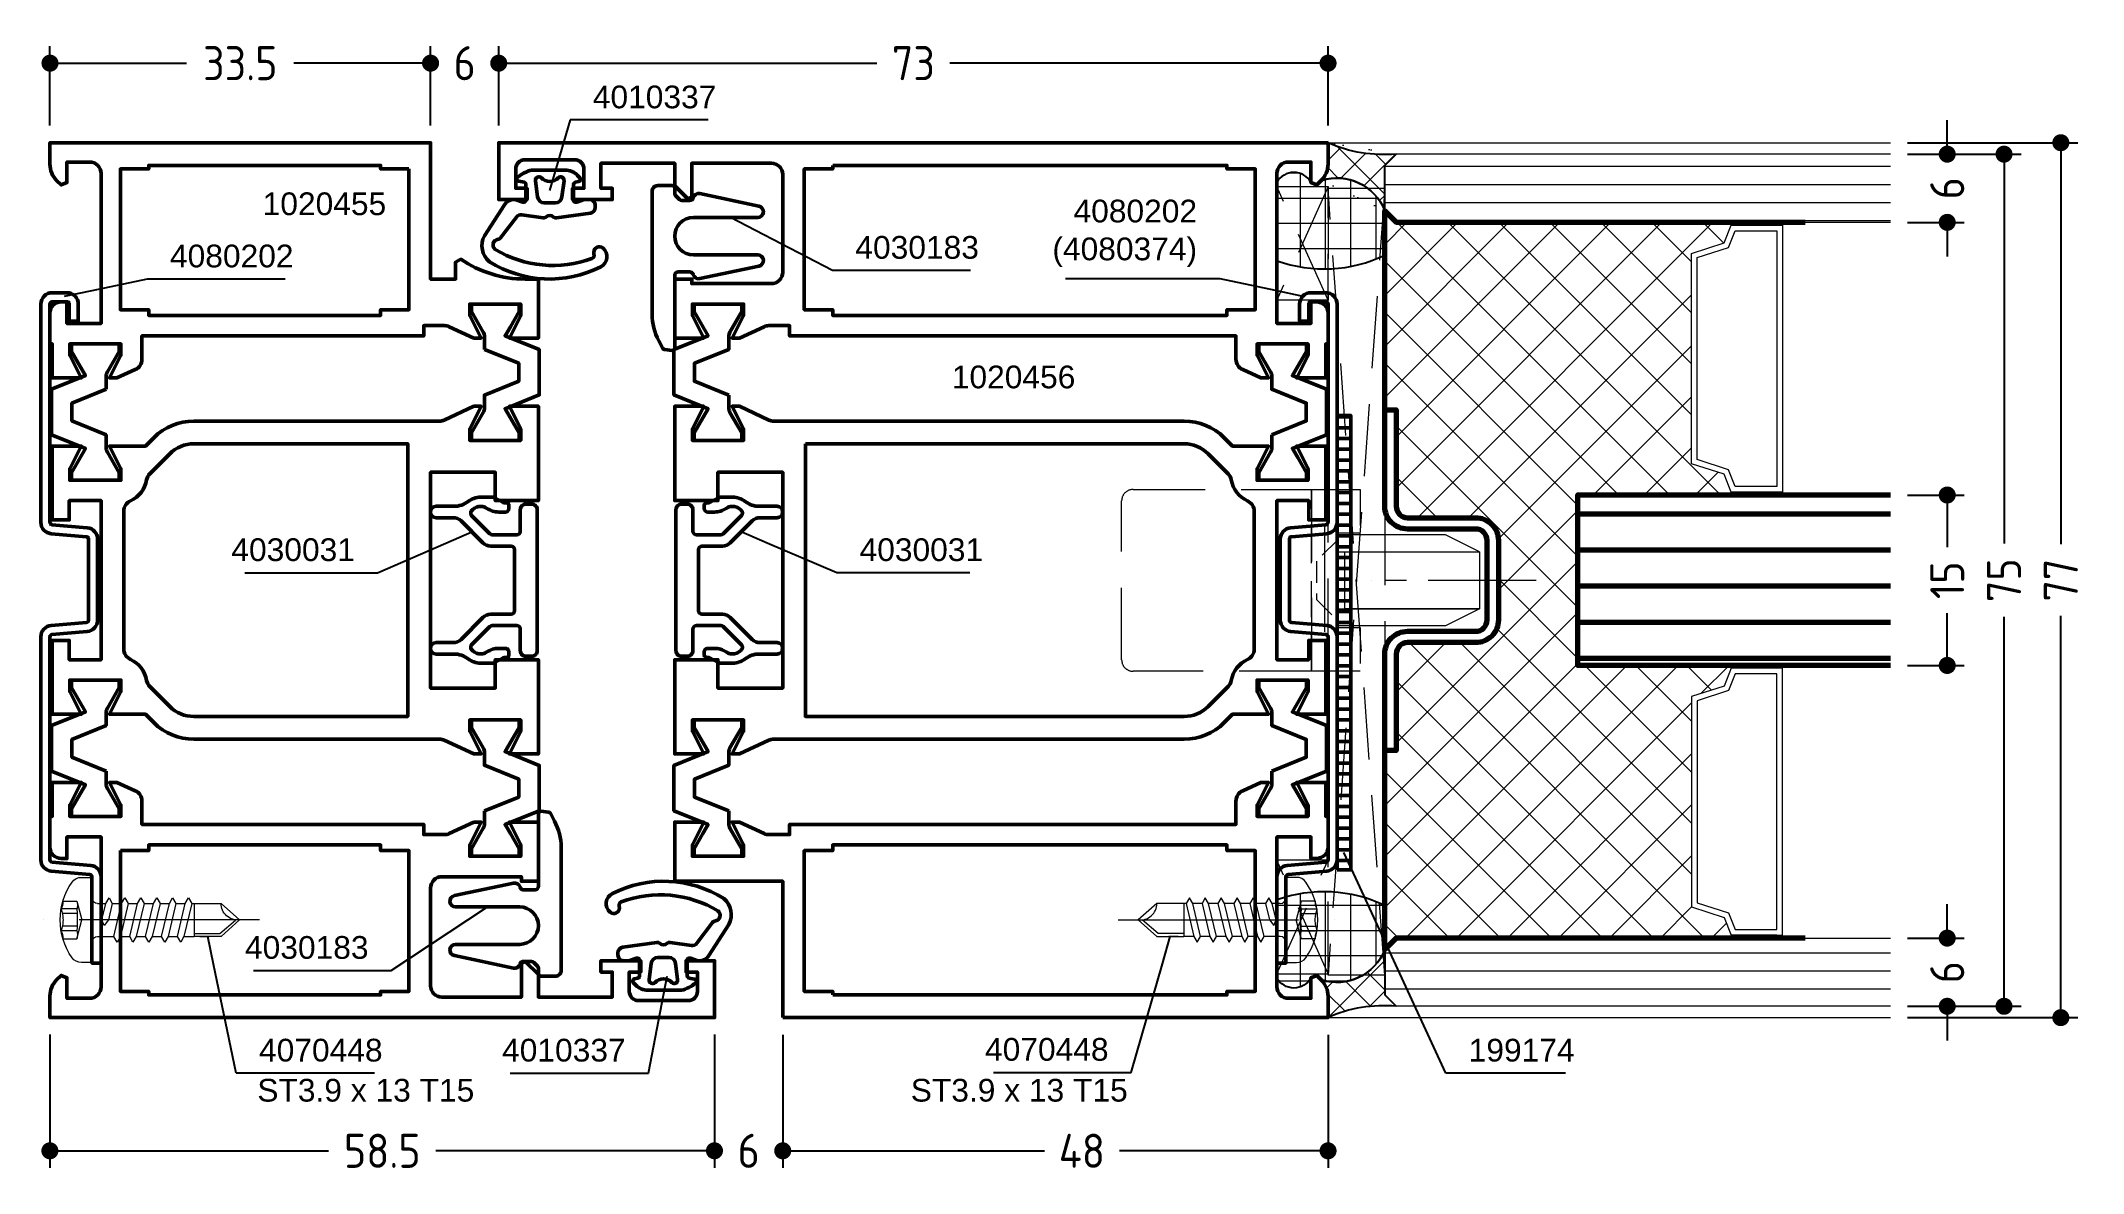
# Model space of a CAD drawing. Header units: millimetres. Extents: x 14 to 194, y 90 to 189.
import ezdxf

# ---------------------------------------------------------------- set-up
doc = ezdxf.new("R2010")
doc.units = ezdxf.units.MM
doc.linetypes.add('CENTER', pattern=[50.8, 31.75, -6.35, 6.35, -6.35])
doc.linetypes.add('HIDDEN', pattern=[9.525, 6.35, -3.175])
for name, color, linetype, lineweight in [('AM_5', 3, 'Continuous', 25), ('AM_C', 50, 'Continuous', 50), ('AM_S', 80, 'Continuous', 50), ('Cent3', 70, 'CENTER', 18), ('CHide4', 10, 'HIDDEN', 13), ('Cont2', 2, 'Continuous', 25), ('Cont3', 70, 'Continuous', 18), ('Cont4', 10, 'Continuous', 13)]:
    doc.layers.add(name, color=color, linetype=linetype, lineweight=lineweight)
doc.styles.add('HBS_DIMTEXTSTYLE', font='isocp.shx')
doc.styles.add('SWISSL', font='swissl.ttf')
doc.dimstyles.new('Konstruktionsschnitt 1-1$0', dxfattribs={"dimtxt": 3, "dimasz": 1.5, "dimexe": 1.5, "dimexo": 1.5, "dimgap": 1.5, "dimtad": 0, "dimdsep": 46, "dimtxsty": 'HBS_DIMTEXTSTYLE', "dimblk": 'PUNKT', "dimcen": 0, "dimclrd": 3, "dimclre": 3, "dimclrt": 2, "dimadec": 1, "dimazin": 2, "dimtfac": 0.7, "dimtofl": 0, "dimtmove": 0, "dimatfit": 3, "dimfxl": 0, "dimtolj": 1, "dimtzin": 0, "dimarcsym": 0})
pattern_1 = [(225, (232.32603, 587.95486), (0.1767767, -0.1767767), []), (315, (232.32603, 587.95486), (0.1767767, 0.1767767), [])]
pattern_2 = [(135, (-81.6493, -340.1244), (-1.3470384, -1.3470384), []), (225, (-81.6493, -340.1244), (1.3470384, -1.3470384), [])]
pattern_3 = [(180, (-81.6493, -340.1244), (-2e-16, -2.2225), []), (270, (-81.6493, -340.1244), (2.2225, -2e-16), [])]

msp = doc.modelspace()

# ---------------------------------------------------------------- texts
at = {"layer": 'AM_5', "color": 2, "char_height": 2, "attachment_point": 9, "style": 'SWISSL'}
for s, insert in [('1020455', (44.575, 173.966)), ('1020456', (105.236, 158.723))]:
    msp.add_mtext(s, dxfattribs=dict(at, insert=insert))

# ---------------------------------------------------------------- blocks, each defined once
blk = doc.blocks.new('WS4070448')
at = {"layer": 'Cent3', "ltscale": 0.5}
blk.add_line((8.05, -14.4), (8.07, 4.66), dxfattribs=at)
at = {"layer": 'CHide4', "ltscale": 0.3}
for p, q in [((7.1, 1.69), (7.1, 3.08)), ((7.51, 1.69), (7.51, 2.97)), ((8.63, 1.69), (8.63, 2.97)), ((9.04, 1.69), (9.04, 3.08))]:
    blk.add_line(p, q, dxfattribs=at)
for points in [[(6.42, 2.92), (6.42, 1.69)], [(9.72, 2.92), (9.72, 1.69)], [(6.42, 1.69), (8.07, 1.25)], [(9.72, 1.69), (8.07, 1.25)]]:
    blk.add_lwpolyline(points, dxfattribs=at)
for centre, radius, start, end in [((6.48, 4.2), 1.28, 267.2848, 298.8872), ((8.07, 5.85), 2.94, 250.6988, 289.3012), ((9.66, 4.2), 1.28, 241.1128, 272.7152), ((6.76, 2.85), 1.21, 253.6643, 286.3357), ((8.07, 11.78), 10.13, 264.4948, 275.5052), ((9.38, 2.85), 1.21, 253.6643, 286.3357)]:
    blk.add_arc(centre, radius, start, end, dxfattribs=at)
at = {"layer": 'Cont4'}
for p, q in [((6.62, -8.64), (6.62, -11)), ((6.62, -8.64), (9.52, -8.64)), ((9.52, -11), (9.52, -8.64)), ((6.62, -11), (8.07, -12.64)), ((8.07, -12.64), (9.52, -11))]:
    blk.add_line(p, q, dxfattribs=at)
blk.add_lwpolyline([(11.39, 2.11, 0.314856), (4.74, 2.11, 0.244912), (4.32, 1.29), (4.32, 0.36), (11.82, 0.36), (11.82, 1.29, 0.244912), (11.39, 2.11, 0.138291)], format="xyb", dxfattribs=at)
for points in [[(6.12, -1.14), (6.62, -1.43), (8.07, -1.08), (8.57, -0.71), (8.07, -0.51), (6.62, -0.85)], [(6.12, -2.54), (6.62, -2.83), (9.52, -2.14), (10.02, -1.85), (9.52, -1.56), (6.62, -2.25)], [(6.12, -3.94), (6.62, -4.23), (9.52, -3.54), (10.02, -3.25), (9.52, -2.96), (6.62, -3.65)], [(6.12, -5.34), (6.62, -5.63), (9.52, -4.94), (10.02, -4.65), (9.52, -4.36), (6.62, -5.05)], [(6.12, -6.74), (6.62, -7.03), (9.52, -6.34), (10.02, -6.05), (9.52, -5.76), (6.62, -6.45)], [(6.12, -8.14), (6.62, -8.43), (9.52, -7.74), (10.02, -7.45), (9.52, -7.16), (6.62, -7.85)]]:
    blk.add_lwpolyline(points, close=True, dxfattribs=at)
for points in [[(6.62, -0.14), (6.62, -0.85)], [(6.62, -1.43), (6.62, -1.85)], [(6.62, -1.43), (6.62, -2.25)], [(6.62, -1.43), (6.62, -2.25)], [(9.52, -0.14), (9.52, -1.56)], [(6.62, -2.83), (6.62, -3.65)], [(9.52, -2.14), (9.52, -2.96)], [(9.52, -3.54), (9.52, -4.36)], [(6.62, -4.23), (6.62, -5.05)], [(9.52, -4.94), (9.52, -5.76)], [(6.62, -5.63), (6.62, -6.45)], [(6.62, -7.03), (6.62, -7.85)], [(9.52, -6.34), (9.52, -7.16)], [(6.62, -8.43), (6.62, -8.64)], [(9.27, -8.64), (9.27, -10.89), (8.1, -12.28)], [(9.52, -7.74), (9.52, -8.64)], [(6.62, -9.83), (6.62, -10.65)], [(9.52, -9.14), (9.52, -9.96)]]:
    blk.add_lwpolyline(points, dxfattribs=at)
for centre, radius, start, end in [((6.12, -0.14), 0.5, 0, 90), ((10.02, -0.14), 0.5, 90, 180), ((6.61, -12.47), 1.47, 353.4244, 89.6688)]:
    blk.add_arc(centre, radius, start, end, dxfattribs=at)
blk = doc.blocks.new('PUNKT')
at = {"color": 0, "linetype": 'Continuous'}
blk.add_line((-0.5, 0), (-1, 0), dxfattribs=at)
at = {"color": 0, "linetype": 'Continuous', "const_width": 0.5}
blk.add_lwpolyline([(-0.25, 0, 1), (0.25, 0, 1)], format="xyb", close=True, dxfattribs=at)
blk = doc.blocks.new('*D5')
at = {"layer": 'AM_5', "color": 3, "lineweight": -2, "transparency": 16777216}
for p, q in [((79.48, 101.86), (79.48, 90.14)), ((127.48, 101.86), (127.48, 90.14)), ((80.98, 91.64), (102.51, 91.64)), ((125.98, 91.64), (109.11, 91.64))]:
    blk.add_line(p, q, dxfattribs=at)
at = {"layer": 'AM_5', "color": 3, "lineweight": -2, "transparency": 16777216, "xscale": 1.5, "yscale": 1.5, "zscale": 1.5, "rotation": 180}
blk.add_blockref('PUNKT', (79.48, 91.64), dxfattribs=at)
at = {"layer": 'AM_5', "color": 3, "lineweight": -2, "transparency": 16777216, "xscale": 1.5, "yscale": 1.5, "zscale": 1.5}
blk.add_blockref('PUNKT', (127.48, 91.64), dxfattribs=at)
at = {"layer": 'AM_5', "color": 2, "transparency": 16777216, "insert": (105.81, 91.64), "char_height": 3, "attachment_point": 5, "style": 'HBS_DIMTEXTSTYLE'}
blk.add_mtext('\\A1;48', dxfattribs=at)
blk = doc.blocks.new('*D6')
at = {"layer": 'AM_5', "color": 3, "lineweight": -2, "transparency": 16777216}
for p, q in [((73.47, 101.87), (73.47, 90.14)), ((79.48, 101.86), (79.48, 90.14)), ((71.97, 91.64), (70.47, 91.64)), ((80.98, 91.64), (82.48, 91.64))]:
    blk.add_line(p, q, dxfattribs=at)
at = {"layer": 'AM_5', "color": 3, "lineweight": -2, "transparency": 16777216, "xscale": 1.5, "yscale": 1.5, "zscale": 1.5}
blk.add_blockref('PUNKT', (73.47, 91.64), dxfattribs=at)
at = {"layer": 'AM_5', "color": 3, "lineweight": -2, "transparency": 16777216, "xscale": 1.5, "yscale": 1.5, "zscale": 1.5, "rotation": 180}
blk.add_blockref('PUNKT', (79.48, 91.64), dxfattribs=at)
at = {"layer": 'AM_5', "color": 2, "transparency": 16777216, "insert": (76.48, 91.64), "char_height": 3, "attachment_point": 5, "style": 'HBS_DIMTEXTSTYLE'}
blk.add_mtext('\\A1;6', dxfattribs=at)
blk = doc.blocks.new('*D7')
at = {"layer": 'AM_5', "color": 3, "lineweight": -2, "transparency": 16777216}
for p, q in [((14.97, 101.87), (14.97, 90.14)), ((73.47, 101.87), (73.47, 90.14)), ((16.47, 91.64), (39.51, 91.64)), ((71.97, 91.64), (48.94, 91.64))]:
    blk.add_line(p, q, dxfattribs=at)
at = {"layer": 'AM_5', "color": 3, "lineweight": -2, "transparency": 16777216, "xscale": 1.5, "yscale": 1.5, "zscale": 1.5, "rotation": 180}
blk.add_blockref('PUNKT', (14.97, 91.64), dxfattribs=at)
at = {"layer": 'AM_5', "color": 3, "lineweight": -2, "transparency": 16777216, "xscale": 1.5, "yscale": 1.5, "zscale": 1.5}
blk.add_blockref('PUNKT', (73.47, 91.64), dxfattribs=at)
at = {"layer": 'AM_5', "color": 2, "transparency": 16777216, "insert": (44.23, 91.64), "char_height": 3, "attachment_point": 5, "style": 'HBS_DIMTEXTSTYLE'}
blk.add_mtext('\\A1;58.5', dxfattribs=at)
blk = doc.blocks.new('*S28')
at = {"layer": 'AM_5', "color": 3, "linetype": 'Continuous'}
blk.add_line((18.67, 167.34), (16.22, 166.82), dxfattribs=at)
at = {"layer": 'AM_5', "color": 3}
for p, q in [((23.54, 168.37), (18.67, 167.34)), ((35.67, 168.37), (23.54, 168.37))]:
    blk.add_line(p, q, dxfattribs=at)
at = {"layer": 'AM_5', "color": 2, "insert": (25.54, 169.37), "char_height": 2, "attachment_point": 7, "style": 'SWISSL'}
blk.add_mtext('4080202', dxfattribs=at)
blk = doc.blocks.new('*S29')
at = {"layer": 'AM_5', "color": 3}
for p, q in [((67.65, 98.47), (69.31, 107.01)), ((69.31, 107.01), (69.31, 107.01)), ((55.5, 98.47), (67.65, 98.47))]:
    blk.add_line(p, q, dxfattribs=at)
at = {"layer": 'AM_5', "color": 2, "insert": (65.65, 99.47), "char_height": 2, "attachment_point": 9, "style": 'SWISSL'}
blk.add_mtext('4010337', dxfattribs=at)
blk = doc.blocks.new('*S30')
at = {"layer": 'AM_5', "color": 3, "linetype": 'Continuous'}
blk.add_line((77.09, 172.64), (74.87, 173.79), dxfattribs=at)
at = {"layer": 'AM_5', "color": 3}
for p, q in [((83.87, 169.13), (77.09, 172.64)), ((96, 169.13), (83.87, 169.13))]:
    blk.add_line(p, q, dxfattribs=at)
at = {"layer": 'AM_5', "color": 2, "insert": (85.87, 170.13), "char_height": 2, "attachment_point": 7, "style": 'SWISSL'}
blk.add_mtext('4030183', dxfattribs=at)
blk = doc.blocks.new('*S31')
at = {"layer": 'AM_5', "color": 3, "linetype": 'Continuous'}
blk.add_line((78.12, 145.13), (75.83, 146.11), dxfattribs=at)
at = {"layer": 'AM_5', "color": 3}
for p, q in [((84.24, 142.52), (78.12, 145.13)), ((95.94, 142.52), (84.24, 142.52))]:
    blk.add_line(p, q, dxfattribs=at)
at = {"layer": 'AM_5', "color": 2, "insert": (86.24, 143.52), "char_height": 2, "attachment_point": 7, "style": 'SWISSL'}
blk.add_mtext('4030031', dxfattribs=at)
blk = doc.blocks.new('*S32')
at = {"layer": 'AM_5', "color": 3}
for p, q in [((60.76, 182.37), (59.65, 178.57)), ((72.91, 182.37), (60.76, 182.37))]:
    blk.add_line(p, q, dxfattribs=at)
at = {"layer": 'AM_5', "color": 3, "linetype": 'Continuous'}
blk.add_line((59.65, 178.57), (58.95, 176.17), dxfattribs=at)
at = {"layer": 'AM_5', "color": 2, "insert": (62.76, 183.37), "char_height": 2, "attachment_point": 7, "style": 'SWISSL'}
blk.add_mtext('4010337', dxfattribs=at)
blk = doc.blocks.new('*S33')
at = {"layer": 'AM_5', "color": 3, "linetype": 'Continuous'}
blk.add_line((112.91, 108.11), (113.59, 110.51), dxfattribs=at)
at = {"layer": 'AM_5', "color": 3}
for p, q in [((110.16, 98.54), (112.91, 108.11)), ((98.02, 98.54), (110.16, 98.54))]:
    blk.add_line(p, q, dxfattribs=at)
at = {"layer": 'AM_5', "color": 2, "insert": (108.16, 99.54), "char_height": 2, "attachment_point": 9, "style": 'SWISSL'}
blk.add_mtext('4070448', dxfattribs=at)
blk = doc.blocks.new('ZAHL links')
at = {"layer": 'AM_5', "color": 2, "style": 'SWISSL'}
blk.add_attdef('XXX', (1.85, -2.5), '', height=1.5, dxfattribs=at)
blk = doc.blocks.new('*S34')
at = {"layer": 'AM_5', "color": 3}
for p, q in [((45.02, 107.51), (53.5, 113.11)), ((53.5, 113.11), (53.5, 113.11)), ((32.89, 107.51), (45.02, 107.51))]:
    blk.add_line(p, q, dxfattribs=at)
at = {"layer": 'AM_5', "color": 2, "insert": (43.02, 108.51), "char_height": 2, "attachment_point": 9, "style": 'SWISSL'}
blk.add_mtext('4030183', dxfattribs=at)
blk = doc.blocks.new('*S35')
at = {"layer": 'AM_5', "color": 3, "linetype": 'Continuous'}
blk.add_line((49.83, 145.12), (52.12, 146.11), dxfattribs=at)
at = {"layer": 'AM_5', "color": 3}
for p, q in [((43.82, 142.52), (49.83, 145.12)), ((32.12, 142.52), (43.82, 142.52))]:
    blk.add_line(p, q, dxfattribs=at)
at = {"layer": 'AM_5', "color": 2, "insert": (41.82, 143.52), "char_height": 2, "attachment_point": 9, "style": 'SWISSL'}
blk.add_mtext('4030031', dxfattribs=at)
blk = doc.blocks.new('ESG 6_V')
at = {"layer": 'Cont3'}
h = blk.add_hatch(dxfattribs=at)
h.set_pattern_fill('LINE', color=256, scale=0.5, angle=90, style=0)
h.set_pattern_definition([(90, (-305.9269, -507.866), (-1.5875, 4e-16), [])])
h.paths.add_polyline_path([(3, 44.5), (3, 1), (2, 0), (-2, 0), (-3, 1), (-3, 44.5)])
blk.add_lwpolyline([(3, 44.5), (3, 1), (2, 0), (-2, 0), (-3, 1), (-3, 44.5)], dxfattribs=at)
blk = doc.blocks.new('AL_ABH_24')
at = {"layer": 'Cont4'}
h = blk.add_hatch(dxfattribs=at)
h.set_pattern_fill('ANSI37', color=256, scale=2, angle=-180, style=0)
h.set_pattern_definition(pattern_1)
h.paths.add_polyline_path([(-12, -4.5), (-11.75, -4.5), (-11.75, -0.5), (-12, -0.5)])
h = blk.add_hatch(dxfattribs=at)
h.set_pattern_fill('ANSI37', color=256, scale=2, angle=-180, style=0)
h.set_pattern_definition(pattern_1)
h.paths.add_polyline_path([(12, -0.5), (11.75, -0.5), (11.75, -4.5), (12, -4.5)])
at = {"layer": 'Cont3'}
for points in [[(11.75, -4.5), (11.75, 0), (-11.75, 0), (-11.75, -4.5), (-10.18, -5.13), (-9.25, -8), (9.25, -8), (10.18, -5.13)], [(11.25, -4.16), (11.25, -0.5), (-11.25, -0.5), (-11.25, -4.16), (-9.78, -4.75), (-8.89, -7.5), (8.89, -7.5), (9.78, -4.75)]]:
    blk.add_lwpolyline(points, close=True, dxfattribs=at)
at = {"layer": 'Cont4'}
for points in [[(-11.75, -0.5), (-11.75, -4.5), (-12, -4.5), (-12, -0.5)], [(11.75, -0.5), (11.75, -4.5), (12, -4.5), (12, -0.5)]]:
    blk.add_lwpolyline(points, close=True, dxfattribs=at)
blk = doc.blocks.new('PL30_Glas_76_SYM_NGFK')
at = {"layer": 'Cont3', "lineweight": 70}
h = blk.add_hatch(dxfattribs=at)
h.set_pattern_fill('LINE', color=256, angle=90, style=0)
h.set_pattern_definition([(90, (-271.427, -507.866), (-3.175, 2e-16), [])])
h.paths.add_polyline_path([(-7.5, 44.5), (-7.5, 17), (7.5, 17), (7.5, 44.5)])
at = {"layer": 'Cont4'}
h = blk.add_hatch(dxfattribs=at)
h.set_pattern_fill('ANSI37', color=256, scale=0.5, style=0)
h.set_pattern_definition([(45, (-338.955, -274.622), (2.245064, -2.245064), []), (315, (-338.955, -274.622), (-2.245064, -2.245064), [])])
h.paths.add_polyline_path([(-31.5, 30.5), (-31.25, 30.5), (-29.68, 29.87), (-28.75, 27), (-10.25, 27), (-9.32, 29.87), (-7.75, 30.5), (-7.5, 30.5), (-7.5, 17), (7.5, 17), (7.5, 30.5), (7.75, 30.5), (9.32, 29.87), (10.25, 27), (28.75, 27), (29.68, 29.87), (31.25, 30.5), (31.5, 30.5), (31.5, 1), (32.5, 0), (15, 0), (15, 1), (6.5, 1, -0.414214), (5.5, 2), (5.5, 8, 0.414214), (3.5, 10), (-3.5, 10, 0.414214), (-5.5, 8), (-5.5, 2, -0.414214), (-6.5, 1), (-15, 1), (-15, 0), (-32.5, 0), (-31.5, 1)])
at = {"layer": 'Cont3', "lineweight": 70}
for points in [[(-7.5, 44.5), (-7.5, 17), (7.5, 17), (7.5, 44.5)], [(-31.5, 37), (-31.5, 1), (-32.5, 0), (-15, 0)], [(15, 0), (32.5, 0), (31.5, 1), (31.5, 37)]]:
    blk.add_lwpolyline(points, dxfattribs=at)
blk.add_lwpolyline([(15, 0), (15, 1), (6.5, 1, -0.414214), (5.5, 2), (5.5, 8, 0.414214), (3.5, 10), (-3.5, 10, 0.414214), (-5.5, 8), (-5.5, 2, -0.414214), (-6.5, 1), (-15, 1), (-15, 0), (-6.5, 0, 0.414214), (-4.5, 2), (-4.5, 8, -0.414214), (-3.5, 9), (3.5, 9, -0.414214), (4.5, 8), (4.5, 2, 0.414214), (6.5, 0)], format="xyb", close=True, dxfattribs=at)
at = {"xscale": -1}
blk.add_blockref('ESG 6_V', (-34.5, 0), dxfattribs=at)
blk.add_blockref('ESG 6_V', (34.5, 0))
at = {"layer": 'Cont3', "lineweight": 70, "xscale": -1}
blk.add_blockref('AL_ABH_24', (-19.5, 35), dxfattribs=at)
at = {"layer": 'Cont3', "lineweight": 70}
blk.add_blockref('AL_ABH_24', (19.5, 35), dxfattribs=at)
blk = doc.blocks.new('PL_VERSCH_F_W1_VERD')
at = {"layer": 'Cent3', "ltscale": 0.3}
blk.add_line((-5, -1.15), (5, -1.15), dxfattribs=at)
blk.add_lwpolyline([(0, 17.5), (0, 2.99), (0, 2.99)], dxfattribs=at)
at = {"layer": 'CHide4', "ltscale": 0.5}
for points in [[(-8, 2), (-4.15, 2), (-4.15, 0), (-8, 0)], [(4.15, 2), (8, 2), (8, 0), (4.15, 0)], [(-8, 0), (8, 0), (8, -2.3), (-8, -2.3)]]:
    blk.add_lwpolyline(points, close=True, dxfattribs=at)
at = {"layer": 'CHide4', "ltscale": 0.3}
blk.add_lwpolyline([(3.55, 0), (-3.55, 0), (-1.7, -1.85), (1.7, -1.85)], close=True, dxfattribs=at)
at = {"layer": 'CHide4'}
blk.add_lwpolyline([(-8, -2.3), (8, -2.3), (8, -18, -0.414214), (7, -19), (-7, -19, -0.414214), (-8, -18)], format="xyb", close=True, dxfattribs=at)
at = {"layer": 'Cont3'}
for points in [[(-4, 0), (-2.5, 0), (-2.5, 12.5), (-4, 9.5)], [(-2.5, 12.5), (2.5, 12.5), (2.5, 0.63), (-2.5, 0.63)], [(4, 0), (2.5, 0), (2.5, 12.5), (4, 9.5)]]:
    blk.add_lwpolyline(points, close=True, dxfattribs=at)
blk = doc.blocks.new('*S36')
at = {"layer": 'AM_5', "color": 3, "linetype": 'Continuous'}
blk.add_line((29.37, 108.06), (28.86, 110.51), dxfattribs=at)
at = {"layer": 'AM_5', "color": 3}
for p, q in [((31.38, 98.47), (29.37, 108.06)), ((43.53, 98.47), (31.38, 98.47))]:
    blk.add_line(p, q, dxfattribs=at)
at = {"layer": 'AM_5', "color": 2, "insert": (33.38, 99.47), "char_height": 2, "attachment_point": 7, "style": 'SWISSL'}
blk.add_mtext('4070448', dxfattribs=at)
blk = doc.blocks.new('*D13')
at = {"layer": 'AM_5', "color": 3, "lineweight": -2, "transparency": 16777216}
for p, q in [((178.48, 180.37), (193.48, 180.37)), ((191.98, 178.87), (191.98, 145.02)), ((191.98, 104.86), (191.98, 138.72)), ((178.48, 103.36), (193.48, 103.36))]:
    blk.add_line(p, q, dxfattribs=at)
at = {"layer": 'AM_5', "color": 3, "lineweight": -2, "transparency": 16777216, "xscale": 1.5, "yscale": 1.5, "zscale": 1.5}
for p, rotation in [((191.98, 180.37), 90), ((191.98, 103.36), 270)]:
    blk.add_blockref('PUNKT', p, dxfattribs=dict(at, rotation=rotation))
at = {"layer": 'AM_5', "color": 2, "transparency": 16777216, "insert": (191.98, 141.87), "char_height": 3, "attachment_point": 5, "rotation": 90, "style": 'HBS_DIMTEXTSTYLE'}
blk.add_mtext('\\A1;77', dxfattribs=at)
blk = doc.blocks.new('*D14')
at = {"layer": 'AM_5', "color": 3, "lineweight": -2, "transparency": 16777216}
for p, q in [((14.98, 181.87), (14.98, 188.87)), ((48.48, 181.87), (48.48, 188.87)), ((16.48, 187.37), (27.01, 187.37)), ((46.98, 187.37), (36.44, 187.37))]:
    blk.add_line(p, q, dxfattribs=at)
at = {"layer": 'AM_5', "color": 3, "lineweight": -2, "transparency": 16777216, "xscale": 1.5, "yscale": 1.5, "zscale": 1.5, "rotation": 180}
blk.add_blockref('PUNKT', (14.98, 187.37), dxfattribs=at)
at = {"layer": 'AM_5', "color": 3, "lineweight": -2, "transparency": 16777216, "xscale": 1.5, "yscale": 1.5, "zscale": 1.5}
blk.add_blockref('PUNKT', (48.48, 187.37), dxfattribs=at)
at = {"layer": 'AM_5', "color": 2, "transparency": 16777216, "insert": (31.73, 187.37), "char_height": 3, "attachment_point": 5, "style": 'HBS_DIMTEXTSTYLE'}
blk.add_mtext('\\A1;33.5', dxfattribs=at)
blk = doc.blocks.new('*D15')
at = {"layer": 'AM_5', "color": 3, "lineweight": -2, "transparency": 16777216}
for p, q in [((48.48, 181.87), (48.48, 188.87)), ((54.48, 181.87), (54.48, 188.87)), ((46.98, 187.37), (45.48, 187.37)), ((55.98, 187.37), (57.48, 187.37))]:
    blk.add_line(p, q, dxfattribs=at)
at = {"layer": 'AM_5', "color": 3, "lineweight": -2, "transparency": 16777216, "xscale": 1.5, "yscale": 1.5, "zscale": 1.5}
blk.add_blockref('PUNKT', (48.48, 187.37), dxfattribs=at)
at = {"layer": 'AM_5', "color": 3, "lineweight": -2, "transparency": 16777216, "xscale": 1.5, "yscale": 1.5, "zscale": 1.5, "rotation": 180}
blk.add_blockref('PUNKT', (54.48, 187.37), dxfattribs=at)
at = {"layer": 'AM_5', "color": 2, "transparency": 16777216, "insert": (51.48, 187.37), "char_height": 3, "attachment_point": 5, "style": 'HBS_DIMTEXTSTYLE'}
blk.add_mtext('\\A1;6', dxfattribs=at)
blk = doc.blocks.new('*D16')
at = {"layer": 'AM_5', "color": 3, "lineweight": -2, "transparency": 16777216}
for p, q in [((54.48, 181.87), (54.48, 188.87)), ((127.48, 181.87), (127.48, 188.87)), ((55.98, 187.37), (87.76, 187.37)), ((125.98, 187.37), (94.19, 187.37))]:
    blk.add_line(p, q, dxfattribs=at)
at = {"layer": 'AM_5', "color": 3, "lineweight": -2, "transparency": 16777216, "xscale": 1.5, "yscale": 1.5, "zscale": 1.5, "rotation": 180}
blk.add_blockref('PUNKT', (54.48, 187.37), dxfattribs=at)
at = {"layer": 'AM_5', "color": 3, "lineweight": -2, "transparency": 16777216, "xscale": 1.5, "yscale": 1.5, "zscale": 1.5}
blk.add_blockref('PUNKT', (127.48, 187.37), dxfattribs=at)
at = {"layer": 'AM_5', "color": 2, "transparency": 16777216, "insert": (90.98, 187.37), "char_height": 3, "attachment_point": 5, "style": 'HBS_DIMTEXTSTYLE'}
blk.add_mtext('\\A1;73', dxfattribs=at)
blk = doc.blocks.new('*S37')
at = {"layer": 'AM_5', "color": 3}
for p, q in [((104.36, 168.42), (117.95, 168.42)), ((117.95, 168.42), (122.82, 167.39))]:
    blk.add_line(p, q, dxfattribs=at)
at = {"layer": 'AM_5', "color": 3, "linetype": 'Continuous'}
blk.add_line((122.82, 167.39), (125.27, 166.87), dxfattribs=at)
at = {"layer": 'AM_5', "color": 2, "insert": (115.95, 169.42), "char_height": 2, "attachment_point": 9, "style": 'SWISSL'}
blk.add_mtext('4080202\\P(4080374)', dxfattribs=at)
blk = doc.blocks.new('*S38')
at = {"layer": 'AM_5', "color": 3, "linetype": 'Continuous'}
blk.add_line((129.92, 115.64), (128.86, 117.91), dxfattribs=at)
at = {"layer": 'AM_5', "color": 3}
for p, q in [((137.86, 98.47), (129.92, 115.64)), ((148.39, 98.47), (137.86, 98.47))]:
    blk.add_line(p, q, dxfattribs=at)
at = {"layer": 'AM_5', "color": 2, "insert": (139.86, 99.47), "char_height": 2, "attachment_point": 7, "style": 'SWISSL'}
blk.add_mtext('199174', dxfattribs=at)
blk = doc.blocks.new('*D17')
at = {"layer": 'AM_5', "color": 3, "lineweight": -2, "transparency": 16777216}
for p, q in [((181.98, 111.86), (181.98, 113.36)), ((178.48, 110.36), (183.48, 110.36)), ((178.48, 104.36), (183.48, 104.36)), ((181.98, 102.86), (181.98, 101.36))]:
    blk.add_line(p, q, dxfattribs=at)
at = {"layer": 'AM_5', "color": 3, "lineweight": -2, "transparency": 16777216, "xscale": 1.5, "yscale": 1.5, "zscale": 1.5}
for p, rotation in [((181.98, 110.36), 270), ((181.98, 104.36), 90)]:
    blk.add_blockref('PUNKT', p, dxfattribs=dict(at, rotation=rotation))
at = {"layer": 'AM_5', "color": 2, "transparency": 16777216, "insert": (181.98, 107.36), "char_height": 3, "attachment_point": 5, "rotation": 90, "style": 'HBS_DIMTEXTSTYLE'}
blk.add_mtext('\\A1;6', dxfattribs=at)
blk = doc.blocks.new('*D18')
at = {"layer": 'AM_5', "color": 3, "lineweight": -2, "transparency": 16777216}
for p, q in [((178.48, 149.36), (183.48, 149.36)), ((181.98, 147.86), (181.98, 144.78)), ((181.98, 135.86), (181.98, 138.95)), ((178.48, 134.36), (183.48, 134.36))]:
    blk.add_line(p, q, dxfattribs=at)
at = {"layer": 'AM_5', "color": 3, "lineweight": -2, "transparency": 16777216, "xscale": 1.5, "yscale": 1.5, "zscale": 1.5}
for p, rotation in [((181.98, 149.36), 90), ((181.98, 134.36), 270)]:
    blk.add_blockref('PUNKT', p, dxfattribs=dict(at, rotation=rotation))
at = {"layer": 'AM_5', "color": 2, "transparency": 16777216, "insert": (181.98, 141.86), "char_height": 3, "attachment_point": 5, "rotation": 90, "style": 'HBS_DIMTEXTSTYLE'}
blk.add_mtext('\\A1;15', dxfattribs=at)
blk = doc.blocks.new('*D19')
at = {"layer": 'AM_5', "color": 3, "lineweight": -2, "transparency": 16777216}
for p, q in [((181.98, 180.86), (181.98, 182.36)), ((178.48, 179.36), (183.48, 179.36)), ((178.48, 173.36), (183.48, 173.36)), ((181.98, 171.86), (181.98, 170.36))]:
    blk.add_line(p, q, dxfattribs=at)
at = {"layer": 'AM_5', "color": 3, "lineweight": -2, "transparency": 16777216, "xscale": 1.5, "yscale": 1.5, "zscale": 1.5}
for p, rotation in [((181.98, 179.36), 270), ((181.98, 173.36), 90)]:
    blk.add_blockref('PUNKT', p, dxfattribs=dict(at, rotation=rotation))
at = {"layer": 'AM_5', "color": 2, "transparency": 16777216, "insert": (181.98, 176.36), "char_height": 3, "attachment_point": 5, "rotation": 90, "style": 'HBS_DIMTEXTSTYLE'}
blk.add_mtext('\\A1;6', dxfattribs=at)
blk = doc.blocks.new('*D20')
at = {"layer": 'AM_5', "color": 3, "lineweight": -2, "transparency": 16777216}
for p, q in [((178.48, 179.36), (188.48, 179.36)), ((186.98, 177.86), (186.98, 145.08)), ((186.98, 105.86), (186.98, 138.65)), ((178.48, 104.36), (188.48, 104.36))]:
    blk.add_line(p, q, dxfattribs=at)
at = {"layer": 'AM_5', "color": 3, "lineweight": -2, "transparency": 16777216, "xscale": 1.5, "yscale": 1.5, "zscale": 1.5}
for p, rotation in [((186.98, 179.36), 90), ((186.98, 104.36), 270)]:
    blk.add_blockref('PUNKT', p, dxfattribs=dict(at, rotation=rotation))
at = {"layer": 'AM_5', "color": 2, "transparency": 16777216, "insert": (186.98, 141.86), "char_height": 3, "attachment_point": 5, "rotation": 90, "style": 'HBS_DIMTEXTSTYLE'}
blk.add_mtext('\\A1;75', dxfattribs=at)
blk = doc.blocks.new('WI1020455')
for points in [[(17.2, 37.3), (16.19, 35.14, 0.109518), (16.1, 34.72), (16.1, 32.9), (17, 32.9), (17, 8.1), (19.06, 8.1, -0.294108), (19.97, 7.51), (20.7, 5.9), (20.7, 5.25), (18.7, 6.25), (17.7, 6.25), (17.7, 1.75), (18.7, 1.75), (20.7, 2.75), (20.7, 0.2), (17.7, 0.2), (17.7, 0), (15, 0, -0.414214), (14, 1), (14, 1.5), (15.9, 1.5), (15.9, 4.5), (2.7, 4.5, 0.414214), (1.7, 3.5), (1.7, 1.5), (3.5, 1.5), (3.71, 0.99), (3.31, 0.59, -0.198912), (1.9, 0), (0, 0), (0, 58.5), (5, 58.5), (5, 56), (4, 56), (4, 57), (2.3, 57, 0.414214), (1.5, 56.2), (1.5, 51.8, 0.414214), (2.3, 51), (4, 51), (4, 52), (5, 52), (5, 48.5), (4, 48.5), (4, 49.5), (1.8, 49.5), (1.8, 43), (3.78, 43), (4.94, 41.84), (4.8, 41.5), (1.8, 41.5), (1.8, 34.5, 0.414214), (2.8, 33.5), (11.4, 33.5, 0.414214), (12.4, 34.5), (12.4, 41.5), (12, 41.5), (12, 43), (17.2, 43), (17.2, 40.45), (15.2, 41.45), (14.2, 41.45), (14.2, 36.95), (15.2, 36.95), (17.2, 37.95), (17.2, 37.3)], [(18.19, 38.25), (17.07, 38.25, 0.131652), (16.67, 38.14), (14.86, 37.1), (14.2, 37.1), (14.2, 41.3), (14.86, 41.3), (16.2, 40.53), (16.69, 40.24), (16.99, 40.07), (18.2, 43.07), (22.2, 43.07), (23.41, 40.07), (25.54, 41.3), (26.2, 41.3), (26.2, 37.1), (25.54, 37.1), (23.73, 38.14, 0.131652), (23.33, 38.25), (22.21, 38.25), (20.99, 41.27), (19.41, 41.27)], [(53.8, 37.3), (53.8, 37.95), (51.8, 36.95), (50.8, 36.95), (50.8, 41.45), (51.8, 41.45), (53.8, 40.45), (53.8, 43), (45.5, 43), (45.5, 39.2), (48, 39.2), (48, 33.5), (29, 33.5), (29, 39.2), (31.5, 39.2), (31.5, 43), (23.2, 43), (23.2, 40.45), (25.2, 41.45), (26.2, 41.45), (26.2, 36.95), (25.2, 36.95), (23.2, 37.95), (23.2, 37.3), (24.41, 34.71, -0.109518), (24.5, 34.29), (24.5, 34.29), (24.5, 12.67, 0.198912), (25.96, 9.14), (26.7, 8.4), (26.7, 5.25), (28.7, 6.25), (29.7, 6.25), (29.7, 1.75), (28.7, 1.75), (26.7, 2.75), (26.7, 0.2), (33.2, 0.2), (33.2, 1.7), (31.5, 1.7), (31.5, 4.5), (45.5, 4.5), (45.5, 1.7), (43.8, 1.7), (43.8, 0.2), (50.3, 0.2), (50.3, 2.75), (48.3, 1.75), (47.3, 1.75), (47.3, 6.25), (48.3, 6.25), (50.3, 5.25), (50.3, 8.4), (51.04, 9.14, 0.198912), (52.5, 12.67), (52.5, 34.29, -0.109518), (52.59, 34.71), (53.8, 37.3)], [(58.81, 38.25), (59.93, 38.25, -0.131652), (60.33, 38.14), (62.14, 37.1), (62.8, 37.1), (62.8, 41.3), (62.14, 41.3), (60.8, 40.53), (60.31, 40.24), (60.01, 40.07), (58.8, 43.07), (54.8, 43.07), (53.59, 40.07), (51.46, 41.3), (50.8, 41.3), (50.8, 37.1), (51.46, 37.1), (53.27, 38.14, -0.131652), (53.67, 38.25), (54.79, 38.25), (56.01, 41.27), (57.59, 41.27)], [(59.8, 37.3), (60.81, 35.14, -0.109518), (60.9, 34.72), (60.9, 32.9), (60, 32.9), (60, 8.1), (57.94, 8.1, 0.294108), (57.03, 7.51), (56.3, 5.9), (56.3, 5.25), (58.3, 6.25), (59.3, 6.25), (59.3, 1.75), (58.3, 1.75), (56.3, 2.75), (56.3, 0.2), (59.3, 0.2), (59.3, 0), (62, 0, 0.414214), (63, 1), (63, 1.5), (61.1, 1.5), (61.1, 4.5), (74.3, 4.5, -0.414214), (75.3, 3.5), (75.3, 1.5), (73.5, 1.5), (73.29, 0.99), (73.69, 0.59, 0.198912), (75.1, 0), (77, 0), (77, 33.5), (65, 33.5), (65, 35.7), (66.5, 35.7), (66.75, 36.17, -0.151177), (65, 41.82), (65, 43), (59.8, 43), (59.8, 40.45), (61.8, 41.45), (62.8, 41.45), (62.8, 36.95), (61.8, 36.95), (59.8, 37.95), (59.8, 37.3)], [(50.5, 12.67), (50.5, 31.5), (26.5, 31.5), (26.5, 12.67, 0.198912), (27.38, 10.55), (29.14, 8.79, 0.154989), (29.67, 8.51, -0.248244), (31.53, 7.09, 0.293963), (32.44, 6.5), (44.57, 6.5, 0.293963), (45.48, 7.09, -0.248244), (47.33, 8.51, 0.154989), (47.86, 8.79), (49.62, 10.55, 0.198912), (50.5, 12.67)], [(21.69, 4.95), (20.57, 4.95, -0.131652), (20.17, 5.06), (18.36, 6.1), (17.7, 6.1), (17.7, 1.9), (18.36, 1.9), (19.7, 2.67), (20.19, 2.96), (20.49, 3.13), (21.7, 0.13), (25.7, 0.13), (26.91, 3.13), (29.04, 1.9), (29.7, 1.9), (29.7, 6.1), (29.04, 6.1), (27.23, 5.06, -0.131652), (26.83, 4.95), (25.71, 4.95), (24.49, 1.93), (22.91, 1.93)], [(55.31, 4.95), (56.43, 4.95, 0.131652), (56.83, 5.06), (58.64, 6.1), (59.3, 6.1), (59.3, 1.9), (58.64, 1.9), (57.3, 2.67), (56.81, 2.96), (56.51, 3.13), (55.3, 0.13), (51.3, 0.13), (50.09, 3.13), (47.96, 1.9), (47.3, 1.9), (47.3, 6.1), (47.96, 6.1), (49.77, 5.06, 0.131652), (50.17, 4.95), (51.29, 4.95), (52.52, 1.93), (54.09, 1.93)]]:
    blk.add_lwpolyline(points, format="xyb", close=True)
for points in [[(14.7, 6.2), (2.3, 6.2), (2.3, 8.7), (2, 8.7), (2, 29.1), (2.3, 29.1), (2.3, 31.6), (14.7, 31.6), (14.7, 29.1), (15.2, 29.1), (15.2, 8.7), (14.7, 8.7), (14.7, 6.2)], [(74.7, 31.6), (62.3, 31.6), (62.3, 29.1), (61.8, 29.1), (61.8, 8.7), (62.3, 8.7), (62.3, 6.2), (74.7, 6.2), (74.7, 8.7), (75, 8.7), (75, 29.1), (74.7, 29.1), (74.7, 31.6)]]:
    blk.add_lwpolyline(points, close=True)
blk = doc.blocks.new('WI1020456')
for points in [[(-77, 25), (-65, 25), (-65, 15.5), (-59.8, 15.5), (-59.8, 18.05), (-61.8, 17.05), (-62.8, 17.05), (-62.8, 21.55), (-61.8, 21.55), (-59.8, 20.55), (-59.8, 21.2), (-60.81, 23.36, -0.109518), (-60.9, 23.78), (-60.9, 25.6), (-60, 25.6), (-60, 64.9), (-57.94, 64.9, 0.294108), (-57.03, 65.49), (-56.3, 67.1), (-56.3, 67.75), (-58.3, 66.75), (-59.3, 66.75), (-59.3, 71.25), (-58.3, 71.25), (-56.3, 70.25), (-56.3, 72.8), (-59.3, 72.8), (-59.3, 73), (-62, 73, 0.414214), (-63, 72), (-63, 71.5), (-61.1, 71.5), (-61.1, 68.5), (-74.3, 68.5, -0.414214), (-75.3, 69.5), (-75.3, 71.5), (-73.5, 71.5), (-73.29, 72.01), (-73.69, 72.41, 0.198912), (-75.11, 73), (-77, 73)], [(-55.31, 68.05), (-56.43, 68.05, 0.131652), (-56.83, 67.94), (-58.64, 66.9), (-59.3, 66.9), (-59.3, 71.1), (-58.64, 71.1), (-57.3, 70.33), (-56.81, 70.04), (-56.51, 69.87), (-55.3, 72.88), (-51.3, 72.88), (-50.09, 69.87), (-47.96, 71.1), (-47.3, 71.1), (-47.3, 66.9), (-47.96, 66.9), (-49.77, 67.94, 0.131652), (-50.17, 68.05), (-51.29, 68.05), (-52.52, 71.08), (-54.09, 71.08)], [(-24.5, 60.33, 0.198912), (-25.96, 63.86), (-26.7, 64.6), (-26.7, 67.75), (-28.7, 66.75), (-29.7, 66.75), (-29.7, 71.25), (-28.7, 71.25), (-26.7, 70.25), (-26.7, 72.8), (-33.2, 72.8), (-33.2, 71.3), (-31.5, 71.3), (-31.5, 68.5), (-45.5, 68.5), (-45.5, 71.3), (-43.8, 71.3), (-43.8, 72.8), (-50.3, 72.8), (-50.3, 70.25), (-48.3, 71.25), (-47.3, 71.25), (-47.3, 66.75), (-48.3, 66.75), (-50.3, 67.75), (-50.3, 64.6), (-51.04, 63.86, 0.198912), (-52.5, 60.33), (-52.5, 24.21, -0.109518), (-52.59, 23.79), (-53.8, 21.2), (-53.8, 20.55), (-51.8, 21.55), (-50.8, 21.55), (-50.8, 17.05), (-51.8, 17.05), (-53.8, 18.05), (-53.8, 15.5), (-45.5, 15.5), (-45.5, 19.3), (-48, 19.3), (-48, 25), (-29, 25), (-29, 19.3), (-31.5, 19.3), (-31.5, 15.5), (-23.2, 15.5), (-23.2, 18.05), (-25.2, 17.05), (-26.2, 17.05), (-26.2, 21.55), (-25.2, 21.55), (-23.2, 20.55), (-23.2, 21.2), (-24.41, 23.79, -0.109518), (-24.5, 24.21)], [(-25.71, 68.05), (-26.83, 68.05, 0.131652), (-27.23, 67.94), (-29.04, 66.9), (-29.7, 66.9), (-29.7, 71.1), (-29.04, 71.1), (-27.7, 70.33), (-27.21, 70.04), (-26.91, 69.87), (-25.7, 72.88), (-21.7, 72.88), (-20.49, 69.87), (-18.36, 71.1), (-17.7, 71.1), (-17.7, 66.9), (-18.36, 66.9), (-20.17, 67.94, 0.131652), (-20.57, 68.05), (-21.69, 68.05), (-22.91, 71.08), (-24.49, 71.08)], [(0, 73), (-1.9, 73, 0.198912), (-3.31, 72.41), (-3.71, 72.01), (-3.5, 71.5), (-1.7, 71.5), (-1.7, 69.5, -0.414214), (-2.7, 68.5), (-15.9, 68.5), (-15.9, 71.5), (-14, 71.5), (-14, 72, 0.414214), (-15, 73), (-17.7, 73), (-17.7, 72.8), (-20.7, 72.8), (-20.7, 70.25), (-18.7, 71.25), (-17.7, 71.25), (-17.7, 66.75), (-18.7, 66.75), (-20.7, 67.75), (-20.7, 67.1), (-19.97, 65.49, 0.294108), (-19.06, 64.9), (-17, 64.9), (-17, 25.6), (-16.1, 25.6), (-16.1, 23.78, -0.109518), (-16.19, 23.36), (-17.2, 21.2), (-17.2, 20.55), (-15.2, 21.55), (-14.2, 21.55), (-14.2, 17.05), (-15.2, 17.05), (-17.2, 18.05), (-17.2, 15.5), (-12, 15.5), (-12, 17), (-12.4, 17), (-12.4, 24, -0.414214), (-11.4, 25), (-2.8, 25, -0.414214), (-1.8, 24), (-1.8, 17), (-4.8, 17), (-4.94, 16.66), (-3.78, 15.5), (-1.8, 15.5), (-1.8, 9), (-4, 9), (-4, 10), (-5, 10), (-5, 6.5), (-4, 6.5), (-4, 7.5), (-2.3, 7.5, -0.414214), (-1.5, 6.7), (-1.5, 2.3, -0.414214), (-2.3, 1.5), (-4, 1.5), (-4, 2.5), (-5, 2.5), (-5, 0), (0, 0)], [(-26.5, 27), (-50.5, 27), (-50.5, 60.33, -0.198912), (-49.62, 62.45), (-47.86, 64.21, -0.154989), (-47.33, 64.49, 0.248244), (-45.48, 65.91, -0.293963), (-44.57, 66.5), (-32.44, 66.5, -0.293963), (-31.53, 65.91, 0.248244), (-29.67, 64.49, -0.154989), (-29.14, 64.21), (-27.38, 62.45, -0.198912), (-26.5, 60.33)], [(-58.81, 20.25), (-59.93, 20.25, -0.131652), (-60.33, 20.36), (-62.14, 21.4), (-62.8, 21.4), (-62.8, 17.2), (-62.14, 17.2), (-60.8, 17.97), (-60.31, 18.26), (-60.01, 18.43), (-58.8, 15.43), (-54.8, 15.43), (-53.59, 18.43), (-51.46, 17.2), (-50.8, 17.2), (-50.8, 21.4), (-51.46, 21.4), (-53.27, 20.36, -0.131652), (-53.67, 20.25), (-54.79, 20.25), (-56.02, 17.23), (-57.59, 17.23)], [(-22.21, 20.25), (-23.33, 20.25, -0.131652), (-23.73, 20.36), (-25.54, 21.4), (-26.2, 21.4), (-26.2, 17.2), (-25.54, 17.2), (-24.2, 17.97), (-23.71, 18.26), (-23.41, 18.43), (-22.2, 15.43), (-18.2, 15.43), (-16.99, 18.43), (-14.86, 17.2), (-14.2, 17.2), (-14.2, 21.4), (-14.86, 21.4), (-16.67, 20.36, -0.131652), (-17.07, 20.25), (-18.19, 20.25), (-19.41, 17.23), (-20.99, 17.23)]]:
    blk.add_lwpolyline(points, format="xyb", close=True)
for points in [[(-75, 29.4), (-74.7, 29.4), (-74.7, 26.9), (-62.3, 26.9), (-62.3, 29.4), (-61.8, 29.4), (-61.8, 64.1), (-62.3, 64.1), (-62.3, 66.6), (-74.7, 66.6), (-74.7, 64.1), (-75, 64.1)], [(-2, 29.4), (-2.3, 29.4), (-2.3, 26.9), (-14.7, 26.9), (-14.7, 29.4), (-15.2, 29.4), (-15.2, 64.1), (-14.7, 64.1), (-14.7, 66.6), (-2.3, 66.6), (-2.3, 64.1), (-2, 64.1)]]:
    blk.add_lwpolyline(points, close=True)
blk = doc.blocks.new('WI199174')
h = blk.add_hatch()
h.set_pattern_fill('LINE', color=256, scale=0.3, angle=-90)
h.set_pattern_definition([(270, (92.4221, 756.4865), (0.9525, -5e-16), [])])
h.paths.add_polyline_path([(0, 1.2), (0, 0), (40, 0), (40, 1.2)])
blk.add_lwpolyline([(0, 1.2), (0, 0), (40, 0), (40, 1.2)], close=True)
blk = doc.blocks.new('WI4010337')
for points in [[(3, -2.6, -0.059278), (2.91, -2.59, -0.117049), (1.67, -1.96, -0.635393), (1.77, -1.61), (2.23, -1.53, 0.36397), (2.4, -1.33), (2.4, 0.04, 0.520567), (2.13, 0.23), (1.55, 0.02, -0.087489), (1.45, 0), (1.34, 0, -0.254502), (0.5, 0.46), (-1.26, 3.19, -0.346313), (-0.82, 5.48, -0.262362), (8.99, 5.92, -0.532594), (9.19, 4.28, -0.763093), (8.39, 4.81, 0.405422), (8.21, 5.19, 0.226764), (-0.3, 4.4, 0.686875), (-0.04, 3.5, -0.213671), (0.17, 3.38), (1.56, 1.54, 0.272627), (2.03, 1.35), (3.91, 1.62, -0.228564), (4.16, 1.54, 0.398435), (4.84, 1.54, -0.228564), (5.09, 1.62), (8.07, 1.2, -0.373635), (8.5, 0.7), (8.5, 0.5, -0.414214), (8, 0), (7.55, 0, -0.087489), (7.45, 0.02), (6.87, 0.23, 0.520567), (6.6, 0.04), (6.6, -1.33, 0.36397), (6.77, -1.53), (7.03, -1.58, -0.594937), (7.15, -1.91), (6.95, -2.12, -0.208), (5.85, -2.6)], [(4.98, 0.3, -0.378866), (5.57, -0.23), (5.75, -1.66, -0.717695), (5.24, -1.91, 0.421053), (3.76, -1.91, -0.717695), (3.25, -1.66), (3.43, -0.23, -0.378866), (4.02, 0.3)]]:
    blk.add_lwpolyline(points, format="xyb", close=True)
blk = doc.blocks.new('WI4030031')
blk.add_lwpolyline([(6.2, -9.4, 0.414214), (6.7, -8.9), (6.7, -8.4, 0.414214), (6.2, -7.9), (4.3, -7.9, -0.414214), (4, -7.6), (4, -5.44, -0.198912), (4.09, -5.23), (5.7, -3.62, -0.366985), (6.08, -3.59, -0.409938), (6.32, -4.97, 0.152896), (6, -6), (6, -6.6, 0.414214), (6.3, -6.9), (6.6, -6.9, 0.414214), (6.8, -6.7), (6.8, -6.55, -0.131652), (6.84, -6.4), (7.26, -5.67, 0.131652), (7.3, -5.52), (7.3, -4.4, 0.166731), (6.92, -3.3, -0.166731), (6.5, -2.07), (6.5, -0.5, 1), (5.5, -0.5), (5.5, -1.99, -0.198912), (5.21, -2.69), (3.29, -4.61, 0.198912), (3, -5.31), (3, -7.1, -0.414214), (2.7, -7.4), (-2.7, -7.4, -0.414214), (-3, -7.1), (-3, -5.31, 0.198912), (-3.29, -4.61), (-5.21, -2.69, -0.198912), (-5.5, -1.99), (-5.5, -0.5, 1), (-6.5, -0.5), (-6.5, -2.07, -0.166731), (-6.92, -3.3, 0.166731), (-7.3, -4.4), (-7.3, -5.52, 0.131652), (-7.26, -5.67), (-6.84, -6.4, -0.131652), (-6.8, -6.55), (-6.8, -6.7, 0.414214), (-6.6, -6.9), (-6.3, -6.9, 0.414214), (-6, -6.6), (-6, -6, 0.152896), (-6.32, -4.97, -0.409938), (-6.08, -3.59, -0.366985), (-5.7, -3.62), (-4.09, -5.23, -0.198912), (-4, -5.44), (-4, -7.6, -0.414214), (-4.3, -7.9), (-6.2, -7.9, 0.414214), (-6.7, -8.4), (-6.7, -8.9, 0.414214), (-6.2, -9.4), (6.2, -9.4)], format="xyb", close=True)
blk = doc.blocks.new('WI4030183')
blk.add_lwpolyline([(7.3, 2, -0.414214), (7.8, 1.5), (7.8, 0.2, -0.414214), (7.6, 0), (7.08, 0, 0.198912), (6.94, -0.06), (6.59, -0.41, 0.198912), (6.5, -0.62), (6.5, -1.33, 0.341999), (6.72, -1.62, -0.401322), (7.09, -2.2), (5.99, -7.4, -0.900845), (5, -7.3), (5, -1.65, 1), (1.7, -1.65), (1.7, -7.3, -0.900845), (0.71, -7.4), (-0.39, -2.2, -0.401322), (-0.03, -1.62, 0.341999), (0.2, -1.33), (0.2, -0.3, 0.445229), (-0.13, 0), (-6.51, 0, -0.445229), (-6.71, 0.22), (-6.64, 0.89, -0.249328), (-6.54, 1.05), (-5.85, 1.41, -0.120826), (-3.54, 2), (7.3, 2)], format="xyb", close=True)
blk = doc.blocks.new('WI4080202')
blk.add_lwpolyline([(-48.32, -0.18), (-48.61, -3.59, -0.388879), (-49.61, -4.5), (-57.2, -4.5), (-57.2, -3.7), (-49.61, -3.7, 0.388879), (-49.41, -3.52), (-49.11, -0.11, -0.388879), (-48.12, 0.8), (-28.48, 0.8, -0.388879), (-27.49, -0.11), (-27.22, -3.22, 0.388879), (-27.02, -3.4), (-19.88, -3.4, 0.388879), (-19.68, -3.22), (-19.41, -0.11, -0.388879), (-18.42, 0.8), (0.8, 0.8, -0.414214), (1.8, -0.2), (1.8, -1.5, -0.414214), (0.8, -2.5), (-0.7, -2.5), (-0.7, -1.7), (0.8, -1.7, 0.414214), (1, -1.5), (1, -0.2, 0.414214), (0.8, 0), (-18.42, 0, 0.388879), (-18.62, -0.18), (-18.89, -3.29, -0.388879), (-19.88, -4.2), (-27.02, -4.2, -0.388879), (-28.01, -3.29), (-28.28, -0.18, 0.388879), (-28.48, 0), (-48.12, 0, 0.388879), (-48.32, -0.18)], format="xyb", close=True)

# ---------------------------------------------------------------- dimensions: what is measured, and where the dimension line sits
at = {"layer": 'AM_5'}
for base, p1, p2, picture, middle in [((48.475, 187.366), (14.975, 180.366), (48.475, 180.366), '*D14', (31.725, 187.366)), ((54.475, 187.366), (48.475, 180.366), (54.475, 180.366), '*D15', (51.475, 187.366)), ((127.475, 187.366), (54.475, 180.366), (127.475, 180.366), '*D16', (90.975, 187.366)), ((73.475, 91.641), (14.975, 103.366), (73.475, 103.366), '*D7', (44.225, 91.641)), ((79.476, 91.641), (73.475, 103.366), (79.476, 103.365), '*D6', (76.476, 91.641)), ((127.476, 91.641), (79.476, 103.365), (127.476, 103.365), '*D5', (105.811, 91.641))]:
    dim = msp.add_linear_dim(base=base, p1=p1, p2=p2, dimstyle='Konstruktionsschnitt 1-1$0', override={"dimscale": 1}, dxfattribs=at)
    dim.commit()
    dim.dimension.update_dxf_attribs({"geometry": picture, "text_midpoint": middle, "dimtype": 160})
for base, p1, p2, picture, middle in [((181.976, 179.365), (176.976, 173.365), (176.976, 179.365), '*D19', (181.976, 176.365)), ((191.976, 180.366), (176.976, 103.365), (176.976, 180.366), '*D13', (191.976, 141.865)), ((186.976, 179.365), (176.976, 104.365), (176.976, 179.365), '*D20', (186.976, 141.865)), ((181.976, 149.365), (176.976, 134.365), (176.976, 149.365), '*D18', (181.976, 141.865)), ((181.976, 110.365), (176.976, 104.365), (176.976, 110.365), '*D17', (181.976, 107.365))]:
    dim = msp.add_linear_dim(base=base, p1=p1, p2=p2, angle=90, dimstyle='Konstruktionsschnitt 1-1$0', override={"dimscale": 1}, dxfattribs=at)
    dim.commit()
    dim.dimension.update_dxf_attribs({"geometry": picture, "text_midpoint": middle})

# ---------------------------------------------------------------- hatches: boundary and pattern name
at = {"layer": 'Cont3'}
h = msp.add_hatch(dxfattribs=at)
h.set_pattern_fill('ANSI37', color=256, scale=0.6, angle=90, style=0)
h.set_pattern_definition(pattern_2)
edge = h.paths.add_edge_path()
edge.add_arc((132.396, 191.385), 12.069, 245.94239, 275.13021, ccw=False)
edge.add_line((127.476, 180.365), (127.476, 178.469))
edge.add_arc((125.476, 178.469), 2, 314.99928, 360, ccw=False)
edge.add_arc((128.233, 172.67), 4.586, 22.33158, 107.02724, ccw=False)
edge.add_line((132.475, 174.412), (132.475, 178.365))
edge.add_line((132.475, 178.365), (133.475, 179.365))
h = msp.add_hatch(dxfattribs=at)
h.set_pattern_fill('ANSI37', color=256, scale=0.7, angle=135, style=0)
h.set_pattern_definition(pattern_3)
edge = h.paths.add_edge_path()
edge.add_arc((128.233, 172.67), 4.586, 22.33158, 107.02724)
edge.add_line((126.89, 177.055), (126.488, 176.653))
edge.add_line((126.488, 176.653), (125.976, 176.865))
edge.add_arc((124.476, 176.058), 1.703, 28.29127, 151.70873)
edge.add_line((122.976, 176.865), (122.976, 169.979))
edge.add_arc((127.128, 181.586), 12.326, 250.31834, 295.71003)
edge.add_line((132.475, 170.48), (132.475, 174.412))
h = msp.add_hatch(dxfattribs=at)
h.set_pattern_fill('ANSI37', color=256, scale=0.7, angle=135, style=0)
h.set_pattern_definition(pattern_3)
edge = h.paths.add_edge_path()
edge.add_arc((128.233, 111.06), 4.586, 252.97276, 337.66842, ccw=False)
edge.add_line((126.89, 106.675), (126.488, 107.077))
edge.add_line((126.488, 107.077), (125.976, 106.865))
edge.add_arc((124.476, 107.672), 1.703, 208.29127, 331.70873, ccw=False)
edge.add_line((122.976, 106.865), (122.976, 113.75))
edge.add_arc((127.128, 102.144), 12.326, 64.28997, 109.68166, ccw=False)
edge.add_line((132.475, 113.25), (132.475, 109.317))
h = msp.add_hatch(dxfattribs=at)
h.set_pattern_fill('ANSI37', color=256, scale=0.6, angle=90, style=0)
h.set_pattern_definition(pattern_2)
edge = h.paths.add_edge_path()
edge.add_arc((132.396, 92.344), 12.069, 84.86979, 114.05761)
edge.add_line((127.476, 103.365), (127.476, 105.261))
edge.add_arc((125.476, 105.261), 2, 0, 45.00072)
edge.add_arc((128.233, 111.06), 4.586, 252.97276, 337.66842)
edge.add_line((132.475, 109.317), (132.475, 105.365))
edge.add_line((132.475, 105.365), (133.475, 104.365))

# ---------------------------------------------------------------- linework, layer by layer
at = {"layer": 'CHide4'}
msp.add_line((122.976, 107.221), (127.476, 117.221), dxfattribs=at)
for points in [[(122.976, 166.509), (122.976, 176.509), (127.476, 176.509), (127.476, 166.509)], [(132.474, 176.365), (132.474, 107.094), (127.476, 107.094), (127.476, 176.365)], [(122.976, 117.221), (122.976, 107.221), (127.476, 107.221), (127.476, 117.221)]]:
    msp.add_lwpolyline(points, close=True, dxfattribs=at)
for points in [[(127.476, 166.509), (122.976, 176.509)], [(127.476, 176.509), (122.976, 166.509)], [(132.474, 176.365), (127.476, 107.094)], [(132.474, 107.094), (127.476, 176.365)], [(127.476, 107.221), (122.976, 117.221)]]:
    msp.add_lwpolyline(points, dxfattribs=at)
at = {"layer": 'Cont2'}
for points in [[(133.475, 179.365, -0.1280489), (127.476, 180.365), (127.476, 178.469, -0.1989156), (126.89, 177.055, -0.3873508), (132.475, 174.412), (132.475, 178.365)], [(132.475, 174.412, 0.3873508), (126.89, 177.055), (126.488, 176.653), (125.976, 176.865, 0.5974064), (122.976, 176.865), (122.976, 169.979, 0.2006897), (132.475, 170.48)], [(132.475, 109.317, -0.3873508), (126.89, 106.675), (126.488, 107.077), (125.976, 106.865, -0.5974064), (122.976, 106.865), (122.976, 113.75, -0.2006897), (132.475, 113.25)], [(133.475, 104.365, 0.1280489), (127.476, 103.365), (127.476, 105.261, 0.1989156), (126.89, 106.675, 0.3873508), (132.475, 109.317), (132.475, 105.365)]]:
    msp.add_lwpolyline(points, format="xyb", close=True, dxfattribs=at)
at = {"layer": 'Cont3'}
for p, q in [((127.475, 180.366), (176.976, 180.366)), ((127.476, 103.365), (176.976, 103.365))]:
    msp.add_line(p, q, dxfattribs=at)

# ---------------------------------------------------------------- block references
at = {"rotation": 270}
for name, p in [('PL_VERSCH_F_W1_VERD', (128.312, 141.85)), ('WS4070448', (123.415, 120.028))]:
    msp.add_blockref(name, p, dxfattribs=at)
at = {"xscale": -1, "rotation": 90}
msp.add_blockref('WS4070448', (19.036, 120.028), dxfattribs=at)
at = {"layer": 'AM_5'}
for name in ['*S32', '*S37', '*S30', '*S28', '*S35', '*S31', '*S38', '*S34', '*S36', '*S33', '*S29']:
    msp.add_blockref(name, (0, 0), dxfattribs=at)
at = {"layer": 'AM_C', "xscale": -1}
for name, p, rotation in [('WI4010337', (54.475, 175.366), 180), ('WI4080202', (127.475, 165.366), 270), ('WI4030031', (79.475, 141.865), 270)]:
    msp.add_blockref(name, p, dxfattribs=dict(at, rotation=rotation))
at = {"layer": 'AM_C'}
for name, p, rotation in [('WI4030183', (69.975, 168.794), 90.00000000000001), ('WI4080202', (14.975, 165.366), 90.00000000000001), ('WI199174', (129.475, 116.366), 90.00000000000001), ('WI4030031', (48.475, 141.865), 90.00000000000001), ('WI4030183', (57.975, 114.809), 270)]:
    msp.add_blockref(name, p, dxfattribs=dict(at, rotation=rotation))
at = {"layer": 'AM_C', "xscale": -1}
msp.add_blockref('WI4010337', (73.475, 108.366), dxfattribs=at)
at = {"layer": 'AM_S', "xscale": -1, "rotation": 270}
for name, p in [('WI1020455', (14.975, 103.366)), ('WI1020456', (54.475, 180.366))]:
    msp.add_blockref(name, p, dxfattribs=at)
at = {"layer": 'Cont3', "xscale": -1, "rotation": 270}
msp.add_blockref('PL30_Glas_76_SYM_NGFK', (132.475, 141.865), dxfattribs=at)
at = {"layer": 'Cont3'}
ref = msp.add_blockref('ZAHL links', (31.383, 98.471), dxfattribs=at)
ref.add_attrib('XXX', 'ST3.9 x 13 T15', (33.229, 95.971), dxfattribs={"layer": 'AM_5', "color": 2, "height": 2, "style": 'SWISSL'})
ref = msp.add_blockref('ZAHL links', (105.887, 98.471), dxfattribs=dict(at, xscale=-1))
ref.add_attrib('XXX', 'ST3.9 x 13 T15', (90.746, 95.971), dxfattribs={"layer": 'AM_5', "color": 2, "height": 2, "style": 'SWISSL'})

msp.set_redraw_order([(e.dxf.handle, doc.entitydb.next_handle()) for e in msp.query("TEXT MTEXT ATTDEF DIMENSION ARC_DIMENSION")])  # texts and dimensions are drawn at this point

doc.saveas('drawing.dxf')
